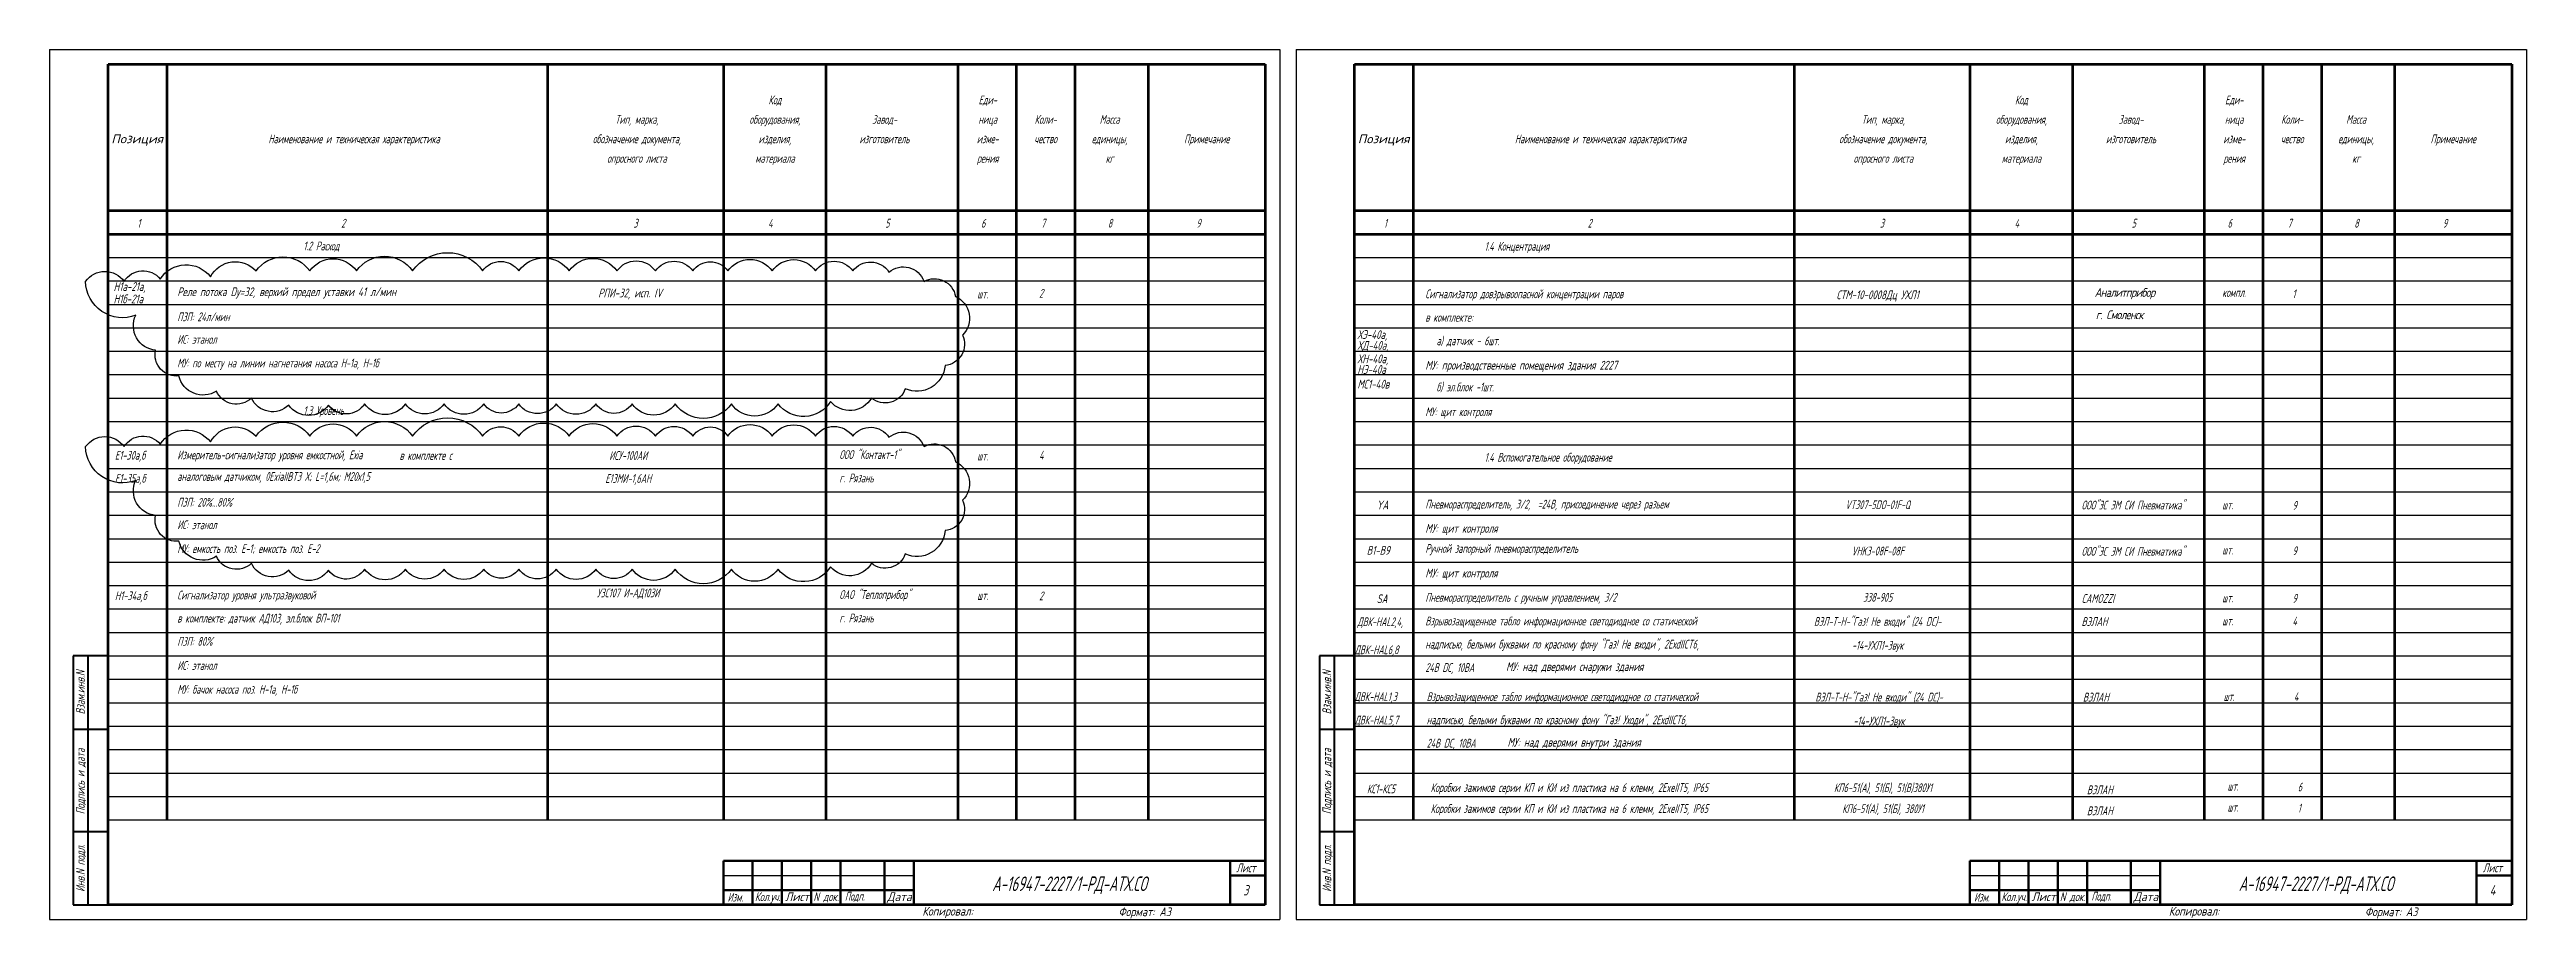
# Model space of a CAD drawing. Header units: millimetres. Extents: x -338 to 6826, y -8218 to 3153.
# Drawn here: x 2913 to 3759, y 2462 to 2759 of the extents above; entities that cross this region are included whole.
import ezdxf
from ezdxf.enums import TextEntityAlignment as Align

# ---------------------------------------------------------------- set-up
doc = ezdxf.new("R2010")
doc.units = ezdxf.units.MM
doc.layers.get('Defpoints').update_dxf_attribs({"color": 251})
for name, color, linetype, lineweight in [('Обводка', 6, 'Continuous', 25), ('Рамка тонкая', 5, 'Continuous', 25), ('Текст_КИП', 2, 'Continuous', 25)]:
    doc.layers.add(name, color=color, linetype=linetype, lineweight=lineweight)
doc.styles.add('Simplex', font='simplex.shx', dxfattribs={"width": 0.7, "oblique": 15})

msp = doc.modelspace()

# ---------------------------------------------------------------- texts
at = {"color": 3, "linetype": 'Continuous', "style": 'Simplex', "oblique": 15, "width": 0.7}
msp.add_text('Реле потока Dу=32, верхий предел уставки 41 л/мин ', height=3, dxfattribs=at).set_placement((2956.69, 2674.78))
msp.add_text('РПИ-32, исп. IV', height=3, dxfattribs=at).set_placement((3122.13, 2674.37), align=Align.RIGHT)
at = {"color": 2, "style": 'Simplex', "oblique": 15, "width": 0.7}
for s, p in [('Взам.инв.N', (2925.09, 2539.48)), ('Взам.инв.N', (3350.56, 2539.48)), ('Подпись и дата', (2925.09, 2509.12)), ('Подпись и дата', (3350.56, 2509.12)), ('Инв.N подл.', (2925.09, 2479.48)), ('Инв.N подл.', (3350.56, 2479.48))]:
    msp.add_text(s, height=3, rotation=90, dxfattribs=at).set_placement(p, align=Align.CENTER)
at = {"layer": 'Текст_КИП', "style": 'Simplex', "oblique": 15, "width": 0.6}
for s, p in [('Код', (3160.67, 2740.28)), ('Еди-', (3233.29, 2740.28)), ('Код', (3586.15, 2740.28)), ('Еди-', (3658.77, 2740.28)), ('Тип, марка,', (3113.55, 2733.63)), ('оборудования,', (3160.67, 2733.63)), ('Завод-', (3198.07, 2733.63)), ('ница', (3233.29, 2733.63)), ('Коли-', (3253.07, 2733.63)), ('Масса', (3274.91, 2733.63)), ('Тип, марка,', (3539.02, 2733.63)), ('оборудования,', (3586.15, 2733.63)), ('Завод-', (3623.55, 2733.63)), ('ница', (3658.77, 2733.63)), ('Коли-', (3678.55, 2733.63)), ('Масса', (3700.38, 2733.63)), ('Наименование и техническая характеристика', (3017.02, 2726.98)), ('обозначение документа,', (3113.55, 2726.98)), ('опросного листа', (3113.55, 2720.33)), ('материала', (3160.67, 2720.33)), ('изделия,', (3160.67, 2726.98)), ('изготовитель', (3198.07, 2726.98)), ('рения', (3233.29, 2720.33)), ('изме-', (3233.29, 2726.98)), ('чество', (3253.07, 2726.98)), ('единицы,', (3274.91, 2726.98)), ('кг', (3274.91, 2720.33)), ('Примечание', (3308.07, 2726.98)), ('Наименование и техническая характеристика', (3442.5, 2726.98)), ('обозначение документа,', (3539.02, 2726.98)), ('опросного листа', (3539.02, 2720.33)), ('материала', (3586.15, 2720.33)), ('изделия,', (3586.15, 2726.98)), ('изготовитель', (3623.55, 2726.98)), ('рения', (3658.77, 2720.33)), ('изме-', (3658.77, 2726.98)), ('чество', (3678.55, 2726.98)), ('единицы,', (3700.38, 2726.98)), ('кг', (3700.38, 2720.33)), ('Примечание', (3733.55, 2726.98))]:
    msp.add_text(s, height=3, dxfattribs=at).set_placement(p, align=Align.CENTER)
at = {"layer": 'Текст_КИП', "style": 'Simplex', "oblique": 15}
for s, width, p, p2 in [('Позиция', 0.960052, (2934.16, 2726.98), (2951.85, 2726.98)), ('Позиция', 0.960052, (3359.64, 2726.98), (3377.33, 2726.98)), ('Кол.уч.', 0.603486, (3153.85, 2468.25), (3162.56, 2468.25)), ('Лист', 0.686041, (3164.14, 2468.25), (3172.37, 2468.25)), ('N док.', 0.628372, (3173.8, 2468.25), (3182.5, 2468.25)), ('Дата', 0.652619, (3198.97, 2468.25), (3207.36, 2468.25)), ('Кол.уч.', 0.603486, (3579.32, 2468.25), (3588.03, 2468.25)), ('Лист', 0.686041, (3589.62, 2468.25), (3597.85, 2468.25)), ('N док.', 0.628372, (3599.27, 2468.25), (3607.98, 2468.25)), ('Дата', 0.652619, (3624.45, 2468.25), (3632.84, 2468.25))]:
    msp.add_text(s, height=3, dxfattribs=dict(at, width=width)).set_placement(p, p2, align=Align.FIT)
at = {"layer": 'Текст_КИП', "style": 'Simplex', "oblique": 15, "width": 0.6}
for s, height, p in [('1', 3, (2943.05, 2698.18)), ('2', 3, (3012.61, 2698.18)), ('3', 3, (3112.39, 2698.18)), ('4', 3, (3158.34, 2698.18)), ('5', 3, (3198.32, 2698.18)), ('6', 3, (3231.05, 2698.18)), ('7', 3, (3251.51, 2698.18)), ('8', 3, (3274.3, 2698.18)), ('9', 3, (3304.52, 2698.18)), ('1', 3, (3368.53, 2698.18)), ('2', 3, (3438.09, 2698.18)), ('3', 3, (3537.86, 2698.18)), ('4', 3, (3583.82, 2698.18)), ('5', 3, (3623.79, 2698.18)), ('6', 3, (3656.53, 2698.18)), ('7', 3, (3676.98, 2698.18)), ('8', 3, (3699.78, 2698.18)), ('9', 3, (3729.99, 2698.18)), ('Изм.', 3, (3144.51, 2468.09)), ('Подп.', 3, (3184.56, 2468.41)), ('А-16947-2227/1-РД-АТХ.СО', 5, (3234.85, 2471.67)), ('Изм.', 3, (3569.98, 2468.09)), ('Подп.', 3, (3610.04, 2468.41)), ('А-16947-2227/1-РД-АТХ.СО', 5, (3660.33, 2471.67))]:
    msp.add_text(s, height=height, dxfattribs=at).set_placement(p)
at = {"layer": 'Текст_КИП', "lineweight": -3, "style": 'Simplex', "oblique": 15}
for s, height, width, p in [('1.2 Расход', 3, 0.6, (2999.72, 2690.42)), ('1.4 Концентрация', 3, 0.6, (3402.9, 2690.32)), ('1.3 Уровень', 3, 0.6, (2999.72, 2634.21)), ('1.4 Вспомогательное оборудование', 3, 0.6, (3402.9, 2618.28)), ('Лист', 3, 0.7, (3318.16, 2478.1)), ('Лист', 3, 0.7, (3743.63, 2478.1)), ('3', 3.5, 0.7, (3320.51, 2470.21)), ('4', 3.5, 0.7, (3745.99, 2470.21))]:
    msp.add_text(s, height=height, dxfattribs=dict(at, width=width)).set_placement(p)
at = {"layer": 'Текст_КИП', "color": 3, "lineweight": -3, "style": 'Simplex', "oblique": 15}
for s, width, p in [('Н1а-21а,', 0.7, (2934.92, 2676.56)), ('Н1б-21а', 0.7, (2934.92, 2672.33)), ('шт.   ', 0.6, (3229.72, 2674.02)), ('2', 0.6, (3250.86, 2674.27)), ('Сигнализатор довзрывоопасной концентрации паров', 0.6, (3382.68, 2674.06)), ('компл.', 0.6, (3654.68, 2674.52)), ('1', 0.6, (3678.68, 2674.09)), ('ПЗП: 24л/мин', 0.6, (2956.68, 2666.23)), ('в комплекте:', 0.6, (3382.68, 2666.06)), ('ИС: этанол', 0.6, (2956.68, 2658.53)), ('ХЭ-40а,', 0.7, (3359.49, 2660.17)), ('ХД-40а,', 0.7, (3359.49, 2656.46)), ('ХН-40а,', 0.7, (3359.49, 2651.88)), ('   а) датчик - 6шт.', 0.6, (3382.68, 2658.03)), ('МУ: по месту на линии нагнетания насоса Н-1а, Н-1б', 0.6, (2956.65, 2650.44)), ('НЭ-40а', 0.7, (3359.49, 2648.25)), ('МУ: производственные помещения здания 2227', 0.7, (3382.68, 2649.71)), ('МС1-40в', 0.7, (3359.49, 2643.24)), ('   б) эл.блок -1шт.', 0.6, (3382.68, 2642.27)), ('МУ: щит контроля', 0.6, (3382.68, 2633.82)), ('Е1-30а,б', 0.65, (2935.36, 2618.96)), ('Измеритель-сигнализатор уровня емкостной, Ехia  ', 0.6, (2956.68, 2619.09)), ('в комплекте с ', 0.6, (3032.54, 2618.89)), ('ООО "Контакт-1"', 0.6, (3182.68, 2619.2)), ('4', 0.6, (3250.86, 2618.97)), ('Е1-35а,б', 0.65, (2935.36, 2611.09)), ('аналоговым датчиком, 0ExiaIIBT3 Х; L=1,6м; М20х1,5', 0.6, (2956.68, 2611.72)), ('г. Рязань', 0.6, (3182.68, 2611.2)), ('шт.   ', 0.6, (3229.72, 2618.71)), ('ПЗП: 20%%%...80%%%', 0.6, (2956.68, 2602.92)), ('YА', 0.7, (3366.07, 2601.96)), ('Пневмораспределитель, 3/2,  =24В, присоединение через разьем', 0.6, (3382.68, 2602.28)), ('шт.   ', 0.6, (3654.68, 2601.99)), ('9', 0.6, (3678.68, 2601.84)), ('ИС: этанол', 0.6, (2956.68, 2595.23)), ('МУ: щит контроля', 0.7, (3382.68, 2594.01)), ('МУ: емкость поз. Е-1; емкость поз. Е-2', 0.6, (2956.68, 2587.1)), ('В1-В9', 0.7, (3362.68, 2586.5)), ('МУ: щит контроля', 0.7, (3382.68, 2578.72)), ('Н1-34а,б', 0.65, (2935.36, 2571)), ('Сигнализатор уровня ультразвуковой ', 0.6, (2956.68, 2571.23)), ('ОАО "Теплоприбор"', 0.6, (3182.68, 2571.41)), ('шт.   ', 0.6, (3229.72, 2571.08)), ('2', 0.6, (3250.86, 2570.95)), ('SА', 0.7, (3366.07, 2569.98)), ('Пневмораспределитель с ручным управлением, 3/2', 0.6, (3382.68, 2570.44)), ('CAMOZZI', 0.65, (3606.68, 2570.06)), ('шт.   ', 0.6, (3654.68, 2570.27)), ('9', 0.6, (3678.68, 2570.12)), ('в комплекте: датчик АД103, эл.блок ВП-101', 0.6, (2956.68, 2563.34)), ('г. Рязань', 0.6, (3182.68, 2563.41)), ('ДВК-HAL2,4,', 0.6, (3359.49, 2562.12)), ('Взрывозащищенное табло информационное светодиодное со статической ', 0.6, (3382.68, 2562.37)), ('ВЭЛАН', 0.65, (3606.68, 2562.2)), ('шт.   ', 0.6, (3654.68, 2562.41)), ('4', 0.6, (3678.68, 2562.37)), ('ПЗП: 80%%%', 0.6, (2956.68, 2555.42)), ('ДВК-HAL6,8', 0.6, (3358.54, 2552.55)), ('надписью, белыми буквами по красному фону "Газ! Не входи", 2ЕхdIICT6,', 0.6, (3382.68, 2554.47)), ('ИС: этанол', 0.6, (2956.68, 2547.19)), ('24В DС, 10ВА', 0.6, (3382.68, 2546.49)), ('МУ: над дверями снаружи здания', 0.7, (3410.24, 2546.81)), ('МУ: бачок насоса поз. Н-1а, Н-1б', 0.6, (2956.68, 2539.06)), ('ДВК-HAL1,3', 0.6, (3358.53, 2536.55)), ('Взрывозащищенное табло информационное светодиодное со статической ', 0.6, (3383.15, 2536.55)), ('ВЭЛАН', 0.65, (3607.15, 2536.38)), ('шт.   ', 0.6, (3655.15, 2536.58)), ('4', 0.6, (3679.15, 2536.54)), ('ДВК-HAL5,7', 0.6, (3358.53, 2528.55)), ('надписью, белыми буквами по красному фону "Газ! Уходи", 2ЕхdIICT6,', 0.6, (3383.15, 2528.64)), ('24В DС, 10ВА', 0.6, (3383.15, 2520.67)), ('МУ: над дверями внутри здания', 0.7, (3410.72, 2520.98)), ('КС1-КС5', 0.6, (3362.76, 2505.07)), ('ВЭЛАН', 0.65, (3608.5, 2504.74)), ('ВЭЛАН', 0.65, (3608.5, 2497.58))]:
    msp.add_text(s, height=3, dxfattribs=dict(at, width=width)).set_placement(p)
for s, width, p in [('СТМ-10-0008Дц УХЛ1', 0.7, (3537.08, 2673.74)), ('ИСУ-100АИ', 0.6, (3110.6, 2618.87)), ('Е13МИ-1,6АН', 0.6, (3110.6, 2611.03)), ('VT307-5DO-01F-Q', 0.6, (3537.08, 2602.07)), ('УЗС107 И-АД103И', 0.6, (3110.6, 2571.96)), ('338-905', 0.6, (3537.08, 2570.46)), ('ВЭЛ-Т-Н-"Газ! Не входи" (24 DC)-', 0.6, (3537.08, 2562.23)), ('-14-УХЛ1-Звук', 0.6, (3537.08, 2554.08)), ('ВЭЛ-Т-Н-"Газ! Не входи" (24 DC)-', 0.6, (3537.56, 2536.4)), ('-14-УХЛ1-Звук', 0.6, (3537.56, 2528.25))]:
    msp.add_text(s, height=3, dxfattribs=dict(at, width=width)).set_placement(p, align=Align.CENTER)
at = {"layer": 'Текст_КИП', "color": 3, "style": 'Simplex', "oblique": 15}
for s, width, p in [('ООО"ЭС ЭМ СИ Пневматика"', 0.6, (3606.68, 2601.96)), ('Ручной запорный пневмораспределитель', 0.6, (3382.68, 2587.14)), ('ООО"ЭС ЭМ СИ Пневматика"', 0.6, (3606.68, 2586.17)), ('шт.   ', 0.6, (3654.68, 2586.6)), ('9', 0.6, (3678.68, 2586.35)), ('Коробки зажимов cерии КП и КИ из пластика на 6 клемм, 2ExeIIT5, IP65 ', 0.6, (3384.5, 2505.51)), ('шт.', 0.6, (3656.5, 2505.97)), ('6', 0.6, (3680.5, 2505.71)), ('Коробки зажимов cерии КП и КИ из пластика на 6 клемм, 2ExeIIT5, IP65 ', 0.6, (3384.5, 2498.35)), ('шт.', 0.6, (3656.5, 2498.81)), ('1', 0.6, (3680.5, 2498.54)), ('Копировал:', 0.8, (3211.01, 2463.3)), ('Формат: А3', 0.8, (3277.93, 2463.1)), ('Копировал:', 0.8, (3636.48, 2463.3)), ('Формат: А3', 0.8, (3703.41, 2463.1))]:
    msp.add_text(s, height=3, dxfattribs=dict(at, width=width)).set_placement(p)
at = {"layer": 'Текст_КИП', "color": 3, "style": 'Simplex', "oblique": 15, "width": 0.6}
for s, p in [('VHK3-08F-08F', (3537.08, 2586.26)), ('КП6-51(А), 51(Б), 51(В)380У1', (3538.9, 2505.45)), ('КП6-51(А), 51(Б), 380У1', (3538.9, 2498.29))]:
    msp.add_text(s, height=3, dxfattribs=at).set_placement(p, align=Align.CENTER)
at = {"layer": 'Текст_КИП', "color": 3, "lineweight": 25, "char_height": 3, "attachment_point": 1, "style": 'Simplex'}
for s, insert, width in [('{\\W0.8;\\T0.9;Аналитприбор}', (3611.14, 2677.54), 2.0608), ('{\\W0.8;\\T0.9;г. Смоленск}', (3611.55, 2669.92), 33.7597)]:
    msp.add_mtext(s, dxfattribs=dict(at, insert=insert, width=width))

# ---------------------------------------------------------------- linework, layer by layer
at = {"lineweight": 60}
for p, q in [((2933.07, 2466.98), (2933.07, 2753.98)), ((2933.07, 2753.98), (3328.07, 2753.98)), ((2953.07, 2753.98), (2953.07, 2495.98)), ((3083.07, 2753.98), (3083.07, 2495.98)), ((3143.07, 2753.98), (3143.07, 2495.98)), ((3178.07, 2753.98), (3178.07, 2495.98)), ((3223.07, 2753.98), (3223.07, 2495.98)), ((3243.07, 2753.98), (3243.07, 2495.98)), ((3263.07, 2753.98), (3263.07, 2495.98)), ((3288.07, 2753.98), (3288.07, 2495.98)), ((3328.07, 2753.98), (3328.07, 2466.98)), ((3358.55, 2466.98), (3358.55, 2753.98)), ((3358.55, 2753.98), (3753.55, 2753.98)), ((3378.55, 2753.98), (3378.55, 2495.98)), ((3508.55, 2753.98), (3508.55, 2495.98)), ((3568.55, 2753.98), (3568.55, 2495.98)), ((3603.55, 2753.98), (3603.55, 2495.98)), ((3648.55, 2753.98), (3648.55, 2495.98)), ((3668.55, 2753.98), (3668.55, 2495.98)), ((3688.55, 2753.98), (3688.55, 2495.98)), ((3713.55, 2753.98), (3713.55, 2495.98)), ((3753.55, 2753.98), (3753.55, 2466.98)), ((2933.07, 2703.98), (3328.07, 2703.98)), ((3358.55, 2703.98), (3753.55, 2703.98)), ((2933.07, 2695.98), (3328.07, 2695.98)), ((3358.55, 2695.98), (3753.55, 2695.98)), ((3328.07, 2466.98), (2933.07, 2466.98)), ((3753.55, 2466.98), (3358.55, 2466.98))]:
    msp.add_line(p, q, dxfattribs=at)
at = {"color": 7, "lineweight": 40}
for p, q in [((2921.09, 2551.98), (2921.09, 2466.98)), ((2933.09, 2551.98), (2921.09, 2551.98)), ((2926.09, 2551.98), (2926.09, 2466.98)), ((3346.56, 2551.98), (3346.56, 2466.98)), ((3358.56, 2551.98), (3346.56, 2551.98)), ((3351.56, 2551.98), (3351.56, 2466.98)), ((2921.09, 2526.98), (2933.09, 2526.98)), ((3346.56, 2526.98), (3358.56, 2526.98)), ((2921.09, 2491.98), (2933.09, 2491.98)), ((3346.56, 2491.98), (3358.56, 2491.98)), ((2921.09, 2466.98), (2933.09, 2466.98)), ((3346.56, 2466.98), (3358.56, 2466.98))]:
    msp.add_line(p, q, dxfattribs=at)
at = {"lineweight": 50}
for p, q in [((3328.07, 2481.98), (3143.07, 2481.98)), ((3143.07, 2481.98), (3143.07, 2466.98)), ((3153.07, 2466.98), (3153.07, 2481.98)), ((3163.07, 2466.98), (3163.07, 2481.98)), ((3173.07, 2466.98), (3173.07, 2481.98)), ((3183.07, 2466.98), (3183.07, 2481.98)), ((3198.07, 2466.98), (3198.07, 2481.98)), ((3208.07, 2466.98), (3208.07, 2481.98)), ((3316.07, 2466.98), (3316.07, 2481.98)), ((3753.55, 2481.98), (3568.55, 2481.98)), ((3568.55, 2481.98), (3568.55, 2466.98)), ((3578.55, 2466.98), (3578.55, 2481.98)), ((3588.55, 2466.98), (3588.55, 2481.98)), ((3598.55, 2466.98), (3598.55, 2481.98)), ((3608.55, 2466.98), (3608.55, 2481.98)), ((3623.55, 2466.98), (3623.55, 2481.98)), ((3633.55, 2466.98), (3633.55, 2481.98)), ((3741.55, 2466.98), (3741.55, 2481.98)), ((3143.07, 2471.98), (3208.07, 2471.98)), ((3316.07, 2476.98), (3328.07, 2476.98)), ((3568.55, 2471.98), (3633.55, 2471.98)), ((3741.55, 2476.98), (3753.55, 2476.98))]:
    msp.add_line(p, q, dxfattribs=at)
at = {"lineweight": -3}
for p, q in [((3143.07, 2476.98), (3208.07, 2476.98)), ((3568.55, 2476.98), (3633.55, 2476.98))]:
    msp.add_line(p, q, dxfattribs=at)
at = {"layer": 'Defpoints', "color": 1}
for points in [[(2925.37, 2679.82, -0.520567), (2938.53, 2679.82, -0.520567), (2938.53, 2679.82, -0.520567), (2950.88, 2680.62, -0.520567), (2950.88, 2680.62, -0.520567), (2968.02, 2681.41, -0.520567), (2968.02, 2681.41, -0.520567), (2983.57, 2683.4, -0.520567), (2983.57, 2683.4, -0.520567), (3001.9, 2683.4, -0.520567), (3001.9, 2683.4, -0.520567), (3017.85, 2683.4, -0.520567), (3017.85, 2683.4, -0.520567), (3036.98, 2683.4, -0.520567), (3036.98, 2683.4, -0.520567), (3060.9, 2683.4, -0.520567), (3060.9, 2683.4, -0.520567), (3073.25, 2683.4, -0.520567), (3073.25, 2683.4, -0.520567), (3090.39, 2683.4, -0.520567), (3090.39, 2683.4, -0.520567), (3106.74, 2683.4, -0.520567), (3106.74, 2683.4, -0.520567), (3119.89, 2683.4, -0.520567), (3119.89, 2683.4, -0.520567), (3132.64, 2683.4, -0.520567), (3132.64, 2683.4, -0.520567), (3144.6, 2683.4, -0.520567), (3144.6, 2683.4, -0.520567), (3159.75, 2683.4, -0.520567), (3159.75, 2683.4, -0.520567), (3174.5, 2683.4, -0.520567), (3174.5, 2683.4, -0.520567), (3187.25, 2683.4, -0.520567), (3187.25, 2683.4, -0.520567), (3199.61, 2683.01, -0.520567), (3199.61, 2683.01, -0.520567), (3211.57, 2679.82, -0.520567), (3211.57, 2679.82, -0.520567), (3222.33, 2674.64, -0.520567), (3222.33, 2674.64, -0.520567), (3224.72, 2661.49, -0.520567), (3224.72, 2661.49, -0.520567), (3218.74, 2651.14, -0.520567), (3218.74, 2651.14, -0.520567), (3205.19, 2643.17, -0.520567), (3205.19, 2643.17, -0.520567), (3193.63, 2639.98, -0.520567), (3193.63, 2639.98, -0.520567), (3179.68, 2638.79, -0.520567), (3179.68, 2638.79, -0.520567), (3161.74, 2637.99, -0.520567), (3161.74, 2637.99, -0.520567), (3145.8, 2637.99, -0.520567), (3145.8, 2637.99, -0.520567), (3126.66, 2637.99, -0.520567), (3126.66, 2637.99, -0.520567), (3111.92, 2637.99, -0.520567), (3111.92, 2637.99, -0.520567), (3099.56, 2637.99, -0.520567), (3099.56, 2637.99, -0.520567), (3086.01, 2637.99, -0.520567), (3086.01, 2637.99, -0.520567), (3073.25, 2637.99, -0.520567), (3073.25, 2637.99, -0.520567), (3061.29, 2637.99, -0.520567), (3061.29, 2637.99, -0.520567), (3047.74, 2637.99, -0.520567), (3047.74, 2637.99, -0.520567), (3034.59, 2637.99, -0.520567), (3034.59, 2637.99, -0.520567), (3020.64, 2637.99, -0.520567), (3020.64, 2637.99, -0.520567), (3008.28, 2637.59, -0.520567), (3008.28, 2637.59, -0.520567), (2994.73, 2637.59, -0.520567), (2994.73, 2637.59, -0.520567), (2981.97, 2639.98, -0.520567), (2981.97, 2639.98, -0.520567), (2970.02, 2642.37, -0.520567), (2970.02, 2642.37, -0.520567), (2957.26, 2647.55, -0.520567), (2957.26, 2647.55, -0.520567), (2949.29, 2656.31, -0.520567), (2949.29, 2656.31, -0.520567), (2942.51, 2668.27, -0.520567), (2942.51, 2668.27, -0.520567)], [(2925.37, 2623.41, -0.520567), (2938.53, 2623.41, -0.520567), (2938.53, 2623.41, -0.520567), (2950.88, 2624.21, -0.520567), (2950.88, 2624.21, -0.520567), (2968.02, 2625.01, -0.520567), (2968.02, 2625.01, -0.520567), (2983.57, 2627, -0.520567), (2983.57, 2627, -0.520567), (3001.9, 2627, -0.520567), (3001.9, 2627, -0.520567), (3017.85, 2627, -0.520567), (3017.85, 2627, -0.520567), (3036.98, 2627, -0.520567), (3036.98, 2627, -0.520567), (3060.9, 2627, -0.520567), (3060.9, 2627, -0.520567), (3073.25, 2627, -0.520567), (3073.25, 2627, -0.520567), (3090.39, 2627, -0.520567), (3090.39, 2627, -0.520567), (3106.74, 2627, -0.520567), (3106.74, 2627, -0.520567), (3119.89, 2627, -0.520567), (3119.89, 2627, -0.520567), (3132.64, 2627, -0.520567), (3132.64, 2627, -0.520567), (3144.6, 2627, -0.520567), (3144.6, 2627, -0.520567), (3159.75, 2627, -0.520567), (3159.75, 2627, -0.520567), (3174.5, 2627, -0.520567), (3174.5, 2627, -0.520567), (3187.25, 2627, -0.520567), (3187.25, 2627, -0.520567), (3199.61, 2626.6, -0.520567), (3199.61, 2626.6, -0.520567), (3211.57, 2623.41, -0.520567), (3211.57, 2623.41, -0.520567), (3222.33, 2618.24, -0.520567), (3222.33, 2618.24, -0.520567), (3224.72, 2605.09, -0.520567), (3224.72, 2605.09, -0.520567), (3218.74, 2594.73, -0.520567), (3218.74, 2594.73, -0.520567), (3205.19, 2586.76, -0.520567), (3205.19, 2586.76, -0.520567), (3193.63, 2583.58, -0.520567), (3193.63, 2583.58, -0.520567), (3179.68, 2582.38, -0.520567), (3179.68, 2582.38, -0.520567), (3161.74, 2581.59, -0.520567), (3161.74, 2581.59, -0.520567), (3145.8, 2581.59, -0.520567), (3145.8, 2581.59, -0.520567), (3126.66, 2581.59, -0.520567), (3126.66, 2581.59, -0.520567), (3111.92, 2581.59, -0.520567), (3111.92, 2581.59, -0.520567), (3099.56, 2581.59, -0.520567), (3099.56, 2581.59, -0.520567), (3086.01, 2581.59, -0.520567), (3086.01, 2581.59, -0.520567), (3073.25, 2581.59, -0.520567), (3073.25, 2581.59, -0.520567), (3061.29, 2581.59, -0.520567), (3061.29, 2581.59, -0.520567), (3047.74, 2581.59, -0.520567), (3047.74, 2581.59, -0.520567), (3034.59, 2581.59, -0.520567), (3034.59, 2581.59, -0.520567), (3020.64, 2581.59, -0.520567), (3020.64, 2581.59, -0.520567), (3008.28, 2581.19, -0.520567), (3008.28, 2581.19, -0.520567), (2994.73, 2581.19, -0.520567), (2994.73, 2581.19, -0.520567), (2981.97, 2583.58, -0.520567), (2981.97, 2583.58, -0.520567), (2970.02, 2585.97, -0.520567), (2970.02, 2585.97, -0.520567), (2957.26, 2591.15, -0.520567), (2957.26, 2591.15, -0.520567), (2949.29, 2599.91, -0.520567), (2949.29, 2599.91, -0.520567), (2942.51, 2611.86, -0.520567), (2942.51, 2611.86, -0.520567)]]:
    msp.add_lwpolyline(points, format="xyb", close=True, dxfattribs=at)
at = {"layer": 'Обводка', "color": 155}
for p, q in [((2933.07, 2687.98), (3328.07, 2687.98)), ((3358.55, 2687.98), (3753.55, 2687.98)), ((2933.07, 2679.98), (3328.07, 2679.98)), ((2933.07, 2671.98), (3328.07, 2671.98)), ((3358.55, 2679.98), (3753.55, 2679.98)), ((3358.55, 2671.98), (3753.55, 2671.98)), ((2933.07, 2663.98), (3328.07, 2663.98)), ((3358.55, 2663.98), (3753.55, 2663.98)), ((2933.07, 2655.98), (3328.07, 2655.98)), ((3358.55, 2655.98), (3753.55, 2655.98)), ((2933.07, 2647.98), (3328.07, 2647.98)), ((3358.55, 2647.98), (3753.55, 2647.98)), ((2933.07, 2639.98), (3328.07, 2639.98)), ((3358.55, 2639.98), (3753.55, 2639.98)), ((2933.07, 2631.98), (3328.07, 2631.98)), ((3358.55, 2631.98), (3753.55, 2631.98)), ((2933.07, 2623.98), (3328.07, 2623.98)), ((3358.55, 2623.98), (3753.55, 2623.98)), ((2933.07, 2615.98), (3328.07, 2615.98)), ((3358.55, 2615.98), (3753.55, 2615.98)), ((2933.07, 2607.98), (3328.07, 2607.98)), ((3358.55, 2607.98), (3753.55, 2607.98)), ((2933.07, 2599.98), (3328.07, 2599.98)), ((3358.55, 2599.98), (3753.55, 2599.98)), ((2933.07, 2591.98), (3328.07, 2591.98)), ((3358.55, 2591.98), (3753.55, 2591.98)), ((2933.07, 2583.98), (3328.07, 2583.98)), ((3358.55, 2583.98), (3753.55, 2583.98)), ((2933.07, 2575.98), (3328.07, 2575.98)), ((3358.55, 2575.98), (3753.55, 2575.98)), ((2933.07, 2567.98), (3328.07, 2567.98)), ((3358.55, 2567.98), (3753.55, 2567.98)), ((2933.07, 2559.98), (3328.07, 2559.98)), ((3358.55, 2559.98), (3753.55, 2559.98)), ((2933.07, 2551.98), (3328.07, 2551.98)), ((3358.55, 2551.98), (3753.55, 2551.98)), ((2933.07, 2543.98), (3328.07, 2543.98)), ((3358.55, 2543.98), (3753.55, 2543.98)), ((2933.07, 2535.98), (3328.07, 2535.98)), ((2933.07, 2527.98), (3328.07, 2527.98)), ((3358.55, 2535.98), (3753.55, 2535.98)), ((3358.55, 2527.98), (3753.55, 2527.98)), ((2933.07, 2519.98), (3328.07, 2519.98)), ((3358.55, 2519.98), (3753.55, 2519.98)), ((2933.07, 2511.98), (3328.07, 2511.98)), ((3358.55, 2511.98), (3753.55, 2511.98)), ((2933.07, 2503.98), (3328.07, 2503.98)), ((3358.55, 2503.98), (3753.55, 2503.98)), ((2933.07, 2495.98), (3328.07, 2495.98)), ((2933.07, 2495.98), (3328.07, 2495.98)), ((3358.55, 2495.98), (3753.55, 2495.98)), ((3358.55, 2495.98), (3753.55, 2495.98))]:
    msp.add_line(p, q, dxfattribs=at)
at = {"layer": 'Рамка тонкая'}
for p, q in [((2913.07, 2758.98), (3333.07, 2758.98)), ((2913.07, 2758.98), (2913.07, 2462.01)), ((3333.07, 2758.98), (3333.07, 2461.98)), ((3338.55, 2758.98), (3758.55, 2758.98)), ((3338.55, 2758.98), (3338.55, 2462.01)), ((3758.55, 2758.98), (3758.55, 2461.98)), ((2913.07, 2462.01), (3333.07, 2461.98)), ((3338.55, 2462.01), (3758.55, 2461.98))]:
    msp.add_line(p, q, dxfattribs=at)

msp.set_redraw_order([(e.dxf.handle, doc.entitydb.next_handle()) for e in msp.query("TEXT MTEXT ATTDEF DIMENSION ARC_DIMENSION")])  # texts and dimensions are drawn at this point

doc.saveas('drawing.dxf')
